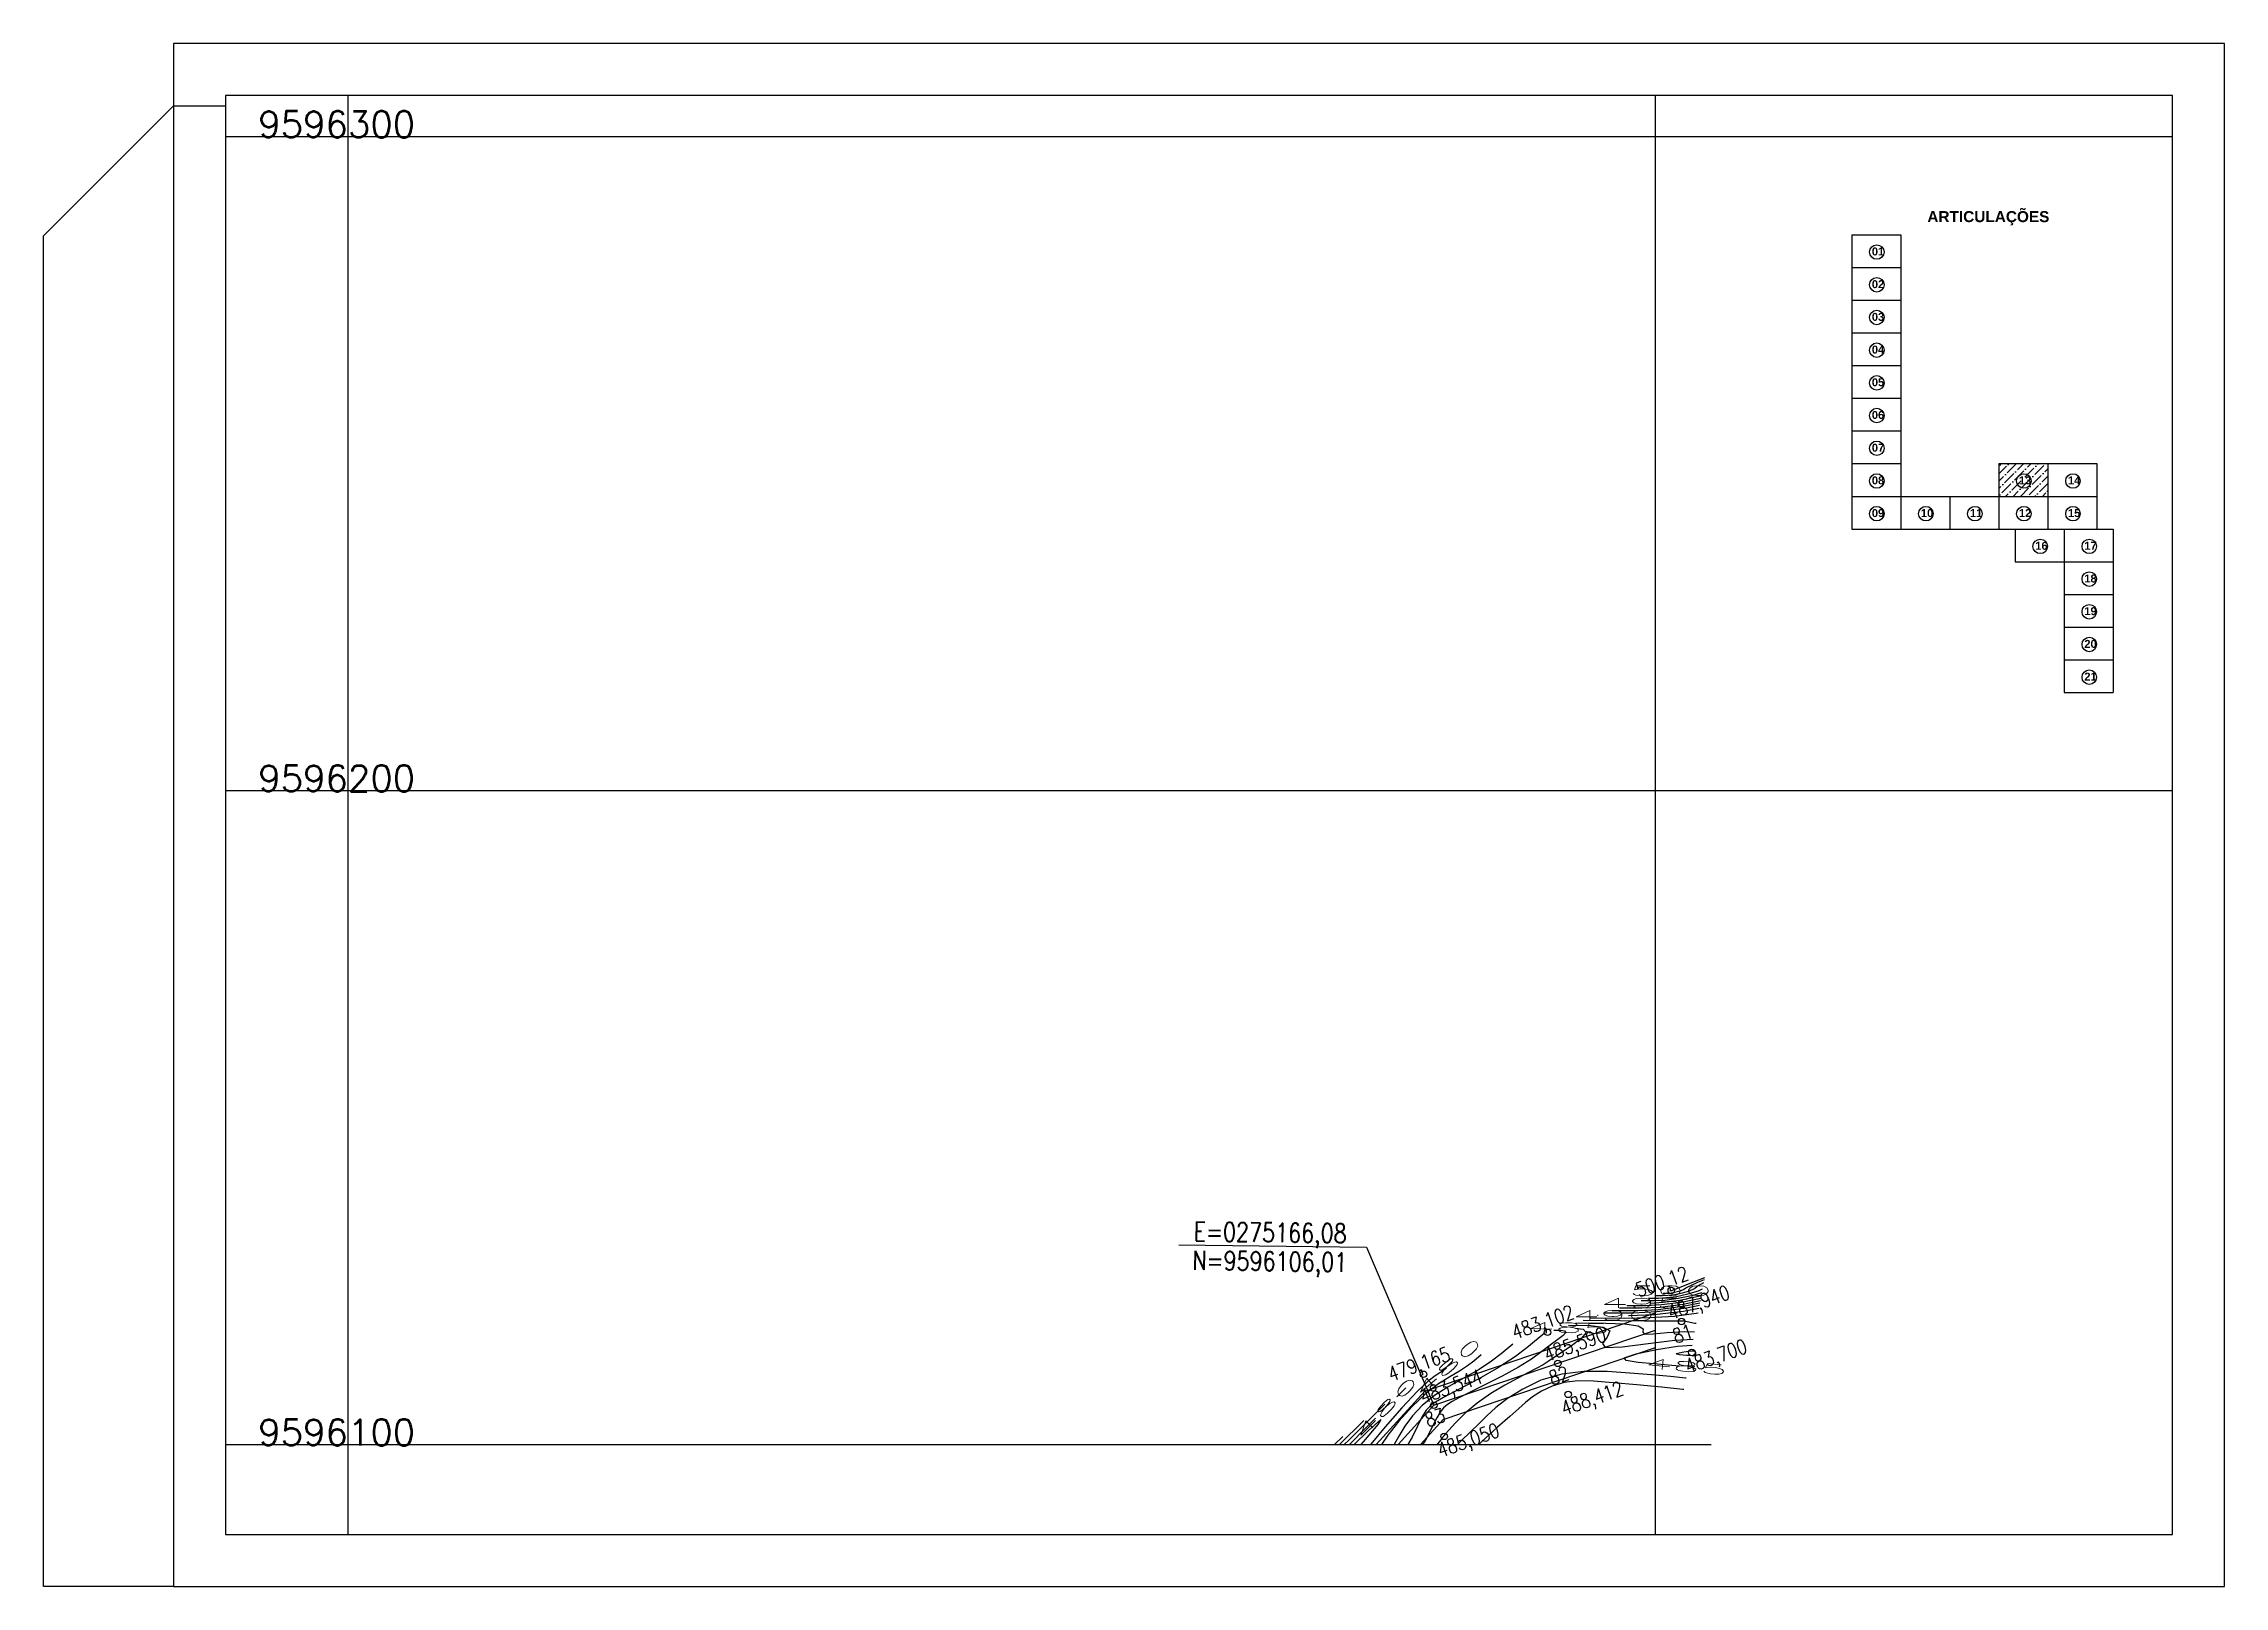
# Model space of a CAD drawing. Header units: millimetres. Extents: x 276147 to 291056, y 9594849 to 9609891.
# Drawn here: x 277338.6 to 277672.2, y 9607536.3 to 9607772.2 of the extents above; entities that cross this region are included whole.
import ezdxf
from ezdxf.enums import TextEntityAlignment as Align

# ---------------------------------------------------------------- set-up
doc = ezdxf.new("R2010")
doc.units = ezdxf.units.MM
doc.header["$LTSCALE"] = 10
doc.linetypes.add('CONTINUO', pattern=[0])
for name, color, linetype in [('2000-Top_malha_coord', 2, 'Continuous'), ('500-dim1', 6, 'Continuous'), ('Curvas mestras', 30, 'Continuous'), ('Curvas simples', 9, 'Continuous'), ('Curvas texto', 2, 'Continuous'), ('LINHA02', 8, 'Continuous'), ('TEXTO-PAPEL', 7, 'Continuous'), ('TEXTO02', 3, 'Continuous'), ('Top_malha_coord', 8, 'Continuous')]:
    doc.layers.add(name, color=color, linetype=linetype)
doc.styles.add('r80', font='romans.shx')
doc.styles.add('ROMANS', font='romans.shx', dxfattribs={"width": 0.8, "height": 4})
doc.styles.add('SIMPLEX', font='simplex', dxfattribs={"height": 0.2})
doc.styles.add('T7', font='arial.ttf')

msp = doc.modelspace()

# ---------------------------------------------------------------- texts
at = {"style": 'ROMANS', "width": 0.8}
for s, p in [('E=0275166,08', (277514.52, 9607592.04, -585)), ('N=9596106,01', (277514.31, 9607587.63, -585))]:
    msp.add_text(s, height=2.9046, rotation=359.2617, dxfattribs=at).set_placement(p, align=Align.TOP_LEFT)
at = {"layer": '2000-Top_malha_coord', "style": 'r80'}
for s, p in [('9596300', (277371.41, 9607756.65, -585)), ('9596200', (277371.41, 9607656.65, -585)), ('9596100', (277371.41, 9607556.65, -585))]:
    msp.add_text(s, height=4, dxfattribs=at).set_placement(p, align=Align.BOTTOM_LEFT)
at = {"layer": 'Curvas texto', "style": 'SIMPLEX', "width": 3.299405}
for s, rotation, p, p2 in [('500', 359.8537, (277581.08, 9607580.79, -85), (277593.81, 9607580.76, -85)), ('495', 359.8537, (277576.72, 9607578.91, -90), (277589.44, 9607578.87, -90)), ('485', 358.7246, (277565.44, 9607575.24, -100), (277578.16, 9607574.96, -100)), ('490', 359.7622, (277572.34, 9607577.02, -95), (277585.06, 9607576.97, -95)), ('480', 39.9046, (277549.02, 9607565.23, -105), (277558.78, 9607573.39, -105)), ('485', 354.777, (277583.43, 9607569.75, -100), (277596.1, 9607568.59, -100)), ('480', 44.8647, (277539.95, 9607558.62, -105), (277548.97, 9607567.6, -105))]:
    msp.add_text(s, height=1.5, rotation=rotation, dxfattribs=at).set_placement(p, p2, align=Align.FIT)
at = {"layer": 'TEXTO02', "style": 'ROMANS', "width": 0.8}
for s, p in [('500,12', (277581.83, 9607582.55, -585)), ('487,940', (277586.73, 9607579.14, -585)), ('483,102', (277562.89, 9607576.13, -585)), ('485,590', (277567.79, 9607572.72, -585)), ('81', (277587.5, 9607575.5, -585)), ('479,165', (277543.95, 9607569.71, -585)), ('483,700', (277589.37, 9607570.91, -585)), ('483,544', (277548.85, 9607566.31, -585)), ('82', (277568.56, 9607569.09, -585)), ('488,412', (277570.43, 9607564.49, -585)), ('83', (277549.62, 9607562.67, -585)), ('485,050', (277551.48, 9607558.08, -585))]:
    msp.add_text(s, height=2.207, rotation=19.4911, dxfattribs=at).set_placement(p, align=Align.TOP_LEFT)
at = {"layer": 'Top_malha_coord', "color": 7, "attachment_point": 1, "style": 'T7'}
for s, insert, char_height in [('{\\fArial|b1|i0|c0|p34;ARTICULAÇÕES}', (277626.72, 9607746.59, -585), 1.6821), ('{\\fArial|b1|i0|c0|p34;01}', (277618.23, 9607741.03, -585), 1.2169), ('{\\fArial|b1|i0|c0|p34;02}', (277618.23, 9607736.03, -585), 1.2169), ('{\\fArial|b1|i0|c0|p34;03}', (277618.23, 9607731.03, -585), 1.2169), ('{\\fArial|b1|i0|c0|p34;04}', (277618.23, 9607726.03, -585), 1.2169), ('{\\fArial|b1|i0|c0|p34;05}', (277618.23, 9607721.03, -585), 1.2169), ('{\\fArial|b1|i0|c0|p34;06}', (277618.23, 9607716.03, -585), 1.2169), ('{\\fArial|b1|i0|c0|p34;07}', (277618.23, 9607711.03, -585), 1.2169), ('{\\fArial|b1|i0|c0|p34;08}', (277618.23, 9607706.03, -585), 1.2169), ('{\\fArial|b1|i0|c0|p34;13}', (277640.73, 9607706.03, -585), 1.2169), ('{\\fArial|b1|i0|c0|p34;14}', (277648.23, 9607706.03, -585), 1.2169), ('{\\fArial|b1|i0|c0|p34;09}', (277618.23, 9607701.03, -585), 1.2169), ('{\\fArial|b1|i0|c0|p34;10}', (277625.73, 9607701.03, -585), 1.2169), ('{\\fArial|b1|i0|c0|p34;11}', (277633.23, 9607701.03, -585), 1.2169), ('{\\fArial|b1|i0|c0|p34;12}', (277640.73, 9607701.03, -585), 1.2169), ('{\\fArial|b1|i0|c0|p34;15}', (277648.23, 9607701.03, -585), 1.2169), ('{\\fArial|b1|i0|c0|p34;16}', (277643.23, 9607696.03, -585), 1.2169), ('{\\fArial|b1|i0|c0|p34;17}', (277650.73, 9607696.03, -585), 1.2169), ('{\\fArial|b1|i0|c0|p34;18}', (277650.73, 9607691.03, -585), 1.2169), ('{\\fArial|b1|i0|c0|p34;19}', (277650.73, 9607686.03, -585), 1.2169), ('{\\fArial|b1|i0|c0|p34;20}', (277650.73, 9607681.03, -585), 1.2169), ('{\\fArial|b1|i0|c0|p34;21}', (277650.73, 9607676.03, -585), 1.2169)]:
    msp.add_mtext_dynamic_manual_height_columns(s, width=9.0598, gutter_width=12.5, heights=[0], dxfattribs=dict(at, insert=insert, char_height=char_height))

# ---------------------------------------------------------------- hatches: boundary and pattern name
at = {"layer": 'Top_malha_coord'}
h = msp.add_hatch(dxfattribs=at)
h.set_pattern_fill('ANSI36', color=8, scale=0.25)
h.set_pattern_definition([(45, (15662.7059, 10875.3507), (0.420949505675, 1.54348152081), [1.984375, -0.396875, 0, -0.396875])])
h.paths.add_polyline_path([(277645.16, 9607707.98), (277637.66, 9607707.98), (277637.66, 9607702.98), (277645.16, 9607702.98)])
h.paths.add_polyline_path([(277640.38, 9607705.33, -1), (277642.6, 9607705.33, -1)], flags=0)
h.paths.add_polyline_path([(277640.29, 9607704.14), (277642.79, 9607704.14), (277642.79, 9607706.65), (277640.29, 9607706.65)], flags=24)

# ---------------------------------------------------------------- linework, layer by layer
at = {"layer": '500-dim1', "ltscale": 0.1, "elevation": -585}
for points in [[(277358.44, 9607536.32), (277672.15, 9607536.32), (277672.15, 9607772.2), (277358.44, 9607772.2)], [(277366.38, 9607544.26), (277664.21, 9607544.26), (277664.21, 9607764.26), (277366.38, 9607764.26)]]:
    msp.add_lwpolyline(points, close=True, dxfattribs=at)
msp.add_lwpolyline([(277358.44, 9607536.32), (277338.58, 9607536.32), (277338.58, 9607742.81), (277358.44, 9607762.67), (277366.38, 9607762.67)], dxfattribs=at)
at = {"layer": 'Curvas mestras', "linetype": 'CONTINUO'}
for points in [[(277587.47, 9607581.53, -85), (277587.52, 9607581.53, -85), (277587.58, 9607581.54, -85), (277587.65, 9607581.55, -85), (277587.71, 9607581.57, -85), (277587.75, 9607581.59, -85), (277588.06, 9607581.72, -85), (277590.17, 9607582.56, -85), (277592.66, 9607583.54, -85)], [(277581.02, 9607577.74, -95), (277581.12, 9607577.74, -95), (277584.91, 9607577.9, -95), (277589.4, 9607578.39, -95), (277591.79, 9607578.84, -95)], [(277584.31, 9607579.64, -90), (277586.32, 9607579.75, -90), (277588.85, 9607580.07, -90), (277591.72, 9607580.68, -90), (277592.15, 9607580.8, -90)], [(277572.91, 9607575.82, -100), (277574.08, 9607575.62, -100), (277574.53, 9607575.11, -100), (277573.78, 9607574.2, -100), (277572.28, 9607573.09, -100), (277570.7, 9607572.04, -100), (277569.56, 9607571.26, -100), (277568.74, 9607570.68, -100), (277567.96, 9607570.19, -100), (277566.98, 9607569.66, -100), (277565.72, 9607569.01, -100), (277564.1, 9607568.17, -100), (277562.11, 9607567.08, -100), (277559.94, 9607565.79, -100), (277557.84, 9607564.33, -100), (277556.01, 9607562.78, -100), (277554.55, 9607561.34, -100), (277553.52, 9607560.22, -100), (277552.97, 9607559.58, -100), (277552.74, 9607559.31, -100), (277552.68, 9607559.22, -100), (277552.64, 9607559.16, -100), (277552.53, 9607559.02, -100), (277552.28, 9607558.72, -100), (277551.83, 9607558.15, -100), (277551.7, 9607557.99, -100)], [(277576.29, 9607577.76, -95), (277576.38, 9607577.76, -95)], [(277588.79, 9607570.01, -100), (277587.07, 9607570.16, -100), (277584.9, 9607570.34, -100), (277582.49, 9607570.54, -100), (277580.65, 9607570.83, -100), (277580.35, 9607571.27, -100), (277582.18, 9607571.88, -100), (277585.3, 9607572.53, -100), (277588.49, 9607573.02, -100), (277590.74, 9607573.19, -100)], [(277553.16, 9607569.66, -105), (277552.72, 9607569.33, -105), (277552.16, 9607568.96, -105), (277551.45, 9607568.52, -105), (277550.38, 9607567.71, -105), (277548.72, 9607566.14, -105), (277546.36, 9607563.63, -105), (277543.79, 9607560.7, -105), (277541.6, 9607558.07, -105), (277541.54, 9607557.99, -105)], [(277546.97, 9607566.67, -105), (277545.58, 9607565.28, -105)], [(277542.29, 9607562.01, -105), (277540.9, 9607560.62, -105), (277538.31, 9607557.99, -105)]]:
    msp.add_polyline3d(points, dxfattribs=at)
at = {"layer": 'Curvas simples', "linetype": 'CONTINUO'}
for points in [[(277585.19, 9607580.77, -87), (277586.21, 9607580.77, -87), (277587.04, 9607580.82, -87), (277588.09, 9607580.95, -87), (277589.28, 9607581.2, -87), (277590.36, 9607581.52, -87), (277591.08, 9607581.84, -87), (277591.49, 9607582.21, -87), (277592.52, 9607582.8, -87)], [(277586.3, 9607581.15, -86), (277586.84, 9607581.15, -86), (277587.28, 9607581.17, -86), (277587.84, 9607581.24, -86), (277588.46, 9607581.38, -86), (277589.04, 9607581.55, -86), (277589.41, 9607581.72, -86), (277589.78, 9607581.97, -86), (277591.63, 9607582.84, -86), (277592.61, 9607583.25, -86)], [(277577.4, 9607578.13, -94), (277581.78, 9607578.12, -94), (277585.36, 9607578.32, -94), (277589.87, 9607578.9, -94), (277591.88, 9607579.32, -94)], [(277578.51, 9607578.51, -93), (277582.41, 9607578.5, -93), (277585.6, 9607578.67, -93), (277589.62, 9607579.19, -93), (277591.94, 9607579.68, -93)], [(277579.63, 9607578.89, -92), (277583.04, 9607578.88, -92), (277585.84, 9607579.03, -92), (277589.36, 9607579.48, -92), (277592.01, 9607580.04, -92)], [(277580.74, 9607579.27, -91), (277583.68, 9607579.26, -91), (277586.08, 9607579.39, -91), (277589.11, 9607579.78, -91), (277592.08, 9607580.4, -91)], [(277582.96, 9607580.02, -89), (277584.94, 9607580.01, -89), (277586.56, 9607580.1, -89), (277588.6, 9607580.36, -89), (277590.91, 9607580.85, -89), (277592.23, 9607581.24, -89)], [(277584.08, 9607580.4, -88), (277585.58, 9607580.39, -88), (277586.8, 9607580.46, -88), (277588.35, 9607580.66, -88), (277590.09, 9607581.03, -88), (277591.69, 9607581.5, -88), (277592.33, 9607581.79, -88)], [(277569.61, 9607575.5, -101), (277570.64, 9607575.47, -101), (277571.2, 9607575.38, -101), (277571.41, 9607575.14, -101), (277571.03, 9607574.69, -101), (277570.18, 9607574.04, -101), (277569.04, 9607573.21, -101), (277567.75, 9607572.22, -101), (277566.18, 9607571.08, -101), (277564.18, 9607569.81, -101), (277561.66, 9607568.44, -101), (277559.01, 9607567.11, -101), (277556.69, 9607565.98, -101), (277555.07, 9607565.16, -101), (277554.02, 9607564.58, -101), (277553.31, 9607564.1, -101), (277552.72, 9607563.59, -101), (277552.19, 9607562.96, -101), (277551.67, 9607562.11, -101), (277551.13, 9607561, -101), (277550.54, 9607559.75, -101), (277549.89, 9607558.55, -101), (277549.5, 9607557.99, -101)], [(277571.83, 9607576.25, -99), (277575.2, 9607576.19, -99), (277577.12, 9607575.96, -99), (277578.15, 9607575.4, -99), (277577.76, 9607574.44, -99), (277577.03, 9607573.43, -99), (277577.45, 9607572.82, -99), (277580.05, 9607572.93, -99), (277584.02, 9607573.46, -99), (277588.07, 9607573.98, -99), (277590.91, 9607574.11, -99)], [(277572.95, 9607576.63, -98), (277577.52, 9607576.57, -98), (277580.37, 9607576.44, -98), (277582.51, 9607576.15, -98), (277583.24, 9607575.68, -98), (277583.22, 9607575.18, -98), (277583.47, 9607574.89, -98), (277584.76, 9607574.94, -98), (277586.92, 9607575.15, -98), (277589.51, 9607575.3, -98), (277591.12, 9607575.21, -98)], [(277574.06, 9607577, -97), (277579.73, 9607576.95, -97), (277583.47, 9607576.92, -97), (277586.69, 9607576.9, -97), (277588.55, 9607576.91, -97), (277589.31, 9607576.93, -97), (277589.47, 9607576.94, -97), (277589.55, 9607576.92, -97), (277589.96, 9607576.81, -97), (277591.13, 9607576.58, -97), (277591.36, 9607576.54, -97)], [(277575.17, 9607577.38, -96), (277580.43, 9607577.34, -96), (277584.19, 9607577.41, -96), (277588.04, 9607577.65, -96), (277591.35, 9607578.1, -96), (277591.66, 9607578.16, -96)], [(277563.31, 9607573.36, -103), (277561.53, 9607571.88, -103), (277560.05, 9607570.75, -103), (277558.15, 9607569.49, -103), (277555.89, 9607568.21, -103), (277553.53, 9607566.89, -103), (277551.31, 9607565.49, -103), (277549.45, 9607563.98, -103), (277547.97, 9607562.41, -103), (277546.81, 9607560.83, -103), (277545.89, 9607559.28, -103), (277545.16, 9607557.99, -103)], [(277568.12, 9607574.99, -102), (277565.71, 9607572.98, -102), (277563.71, 9607571.46, -102), (277561.14, 9607569.76, -102), (277558.12, 9607568.05, -102), (277555.1, 9607566.47, -102), (277552.61, 9607565.16, -102), (277551, 9607564.15, -102), (277550.06, 9607563.26, -102), (277549.41, 9607562.21, -102), (277548.74, 9607560.81, -102), (277547.92, 9607559.15, -102), (277547.24, 9607557.99, -102)], [(277558.49, 9607571.73, -104), (277557.34, 9607570.77, -104), (277556.39, 9607570.04, -104), (277555.15, 9607569.23, -104), (277553.67, 9607568.36, -104), (277551.95, 9607567.3, -104), (277550.01, 9607565.81, -104), (277547.91, 9607563.8, -104), (277545.88, 9607561.55, -104), (277544.21, 9607559.45, -104), (277543.21, 9607557.99, -104)], [(277589.81, 9607568.14, -99), (277589.74, 9607568.15, -99), (277587.44, 9607568.39, -99), (277584.52, 9607568.66, -99), (277581.21, 9607568.94, -99), (277577.72, 9607569.17, -99), (277574.2, 9607569.19, -99), (277570.79, 9607568.78, -99), (277567.62, 9607567.82, -99), (277564.82, 9607566.49, -99), (277562.5, 9607565.03, -99), (277560.72, 9607563.64, -99), (277559.33, 9607562.37, -99), (277558.12, 9607561.19, -99), (277556.87, 9607560.02, -99), (277555.36, 9607558.54, -99), (277554.85, 9607557.99, -99)], [(277589.49, 9607566.42, -98), (277589.32, 9607566.44, -98), (277586.08, 9607566.78, -98), (277582.3, 9607567.14, -98), (277578.65, 9607567.46, -98), (277575.65, 9607567.68, -98), (277573.24, 9607567.72, -98), (277571.19, 9607567.49, -98), (277569.34, 9607566.93, -98), (277567.7, 9607566.15, -98), (277566.34, 9607565.29, -98), (277565.27, 9607564.45, -98), (277564.22, 9607563.51, -98), (277562.87, 9607562.3, -98), (277560.96, 9607560.64, -98), (277558.55, 9607558.46, -98), (277558.09, 9607557.99, -98)], [(277543.75, 9607564.18, -104), (277538.28, 9607558.74, -104), (277537.54, 9607557.99, -104)], [(277537.3, 9607559.22, -102), (277536.06, 9607557.99, -102)], [(277540.53, 9607561.7, -103), (277536.79, 9607557.99, -103)], [(277539.03, 9607557.99, -106), (277541.22, 9607560.15, -106), (277543.11, 9607561.85, -106), (277542.65, 9607561.07, -106), (277540.73, 9607558.75, -106), (277540.08, 9607557.99, -106)]]:
    msp.add_polyline3d(points, dxfattribs=at)
msp.add_polyline3d([(277590.75, 9607571.56, -101), (277590.27, 9607571.61, -101), (277589.87, 9607571.64, -101), (277589.37, 9607571.68, -101), (277588.81, 9607571.73, -101), (277588.39, 9607571.8, -101), (277588.32, 9607571.9, -101), (277588.74, 9607572.04, -101), (277589.46, 9607572.19, -101), (277590.2, 9607572.3, -101), (277590.72, 9607572.34, -101), (277591.03, 9607572.31, -101), (277591.2, 9607572.21, -101), (277591.27, 9607572.07, -101), (277591.28, 9607571.9, -101), (277591.24, 9607571.75, -101), (277591.17, 9607571.64, -101), (277591.09, 9607571.57, -101), (277591, 9607571.54, -101), (277590.92, 9607571.53, -101), (277590.84, 9607571.54, -101), (277590.79, 9607571.55, -101), (277590.76, 9607571.56, -101), (277590.75, 9607571.56, -101), (277590.75, 9607571.56, -101)], close=True, dxfattribs=at)
at = {"layer": 'LINHA02'}
for p, q in [((277512.23, 9607588.53, -585), (277540.93, 9607588.17, -585)), ((277540.93, 9607588.17, -585), (277551.24, 9607564, -585))]:
    msp.add_line(p, q, dxfattribs=at)
at = {"layer": 'TEXTO-PAPEL', "color": 7, "linetype": 'Continuous'}
for p, q in [((277551.24, 9607564, -585), (277585.15, 9607575.48, -585)), ((277545.79, 9607557.99, -585), (277551.24, 9607564, -585))]:
    msp.add_line(p, q, dxfattribs=at)
for centre in [(277587.55, 9607581.57, -585), (277568.61, 9607575.16, -585), (277589.13, 9607576.83, -585), (277590.71, 9607572.09, -585), (277549.66, 9607568.74, -585), (277570.19, 9607570.41, -585), (277571.77, 9607565.67, -585), (277551.24, 9607564, -585), (277552.82, 9607559.25, -585)]:
    msp.add_circle(centre, 0.5, dxfattribs=at)
at = {"layer": 'Top_malha_coord'}
for p, q in [((277385.15, 9607544.26, -585), (277385.15, 9607764.26, -585)), ((277585.15, 9607544.26, -585), (277585.15, 9607764.26, -585)), ((277366.38, 9607757.99, -585), (277664.21, 9607757.99, -585)), ((277366.38, 9607657.99, -585), (277664.21, 9607657.99, -585)), ((277366.38, 9607557.99, -585), (277593.66, 9607557.99, -585))]:
    msp.add_line(p, q, dxfattribs=at)
at = {"layer": 'Top_malha_coord', "color": 7}
for p, q in [((277615.16, 9607742.98, -585), (277615.16, 9607697.98, -585)), ((277615.16, 9607742.98, -585), (277622.66, 9607742.98, -585)), ((277622.66, 9607742.98, -585), (277622.66, 9607697.98, -585)), ((277615.16, 9607737.98, -585), (277622.66, 9607737.98, -585)), ((277615.16, 9607732.98, -585), (277622.66, 9607732.98, -585)), ((277615.16, 9607727.98, -585), (277622.66, 9607727.98, -585)), ((277615.16, 9607722.98, -585), (277622.66, 9607722.98, -585)), ((277615.16, 9607717.98, -585), (277622.66, 9607717.98, -585)), ((277615.16, 9607712.98, -585), (277622.66, 9607712.98, -585)), ((277615.16, 9607707.98, -585), (277622.66, 9607707.98, -585)), ((277637.66, 9607707.98, -585), (277637.66, 9607697.98, -585)), ((277637.66, 9607707.98, -585), (277652.66, 9607707.98, -585)), ((277645.16, 9607707.98, -585), (277645.16, 9607697.98, -585)), ((277652.66, 9607707.98, -585), (277652.66, 9607697.98, -585)), ((277615.16, 9607702.98, -585), (277652.66, 9607702.98, -585)), ((277630.16, 9607702.98, -585), (277630.16, 9607697.98, -585)), ((277615.16, 9607697.98, -585), (277655.16, 9607697.98, -585)), ((277640.16, 9607697.98, -585), (277640.16, 9607692.98, -585)), ((277647.66, 9607697.98, -585), (277647.66, 9607672.98, -585)), ((277655.16, 9607697.98, -585), (277655.16, 9607672.98, -585)), ((277640.16, 9607692.98, -585), (277655.16, 9607692.98, -585)), ((277647.66, 9607687.98, -585), (277655.16, 9607687.98, -585)), ((277647.66, 9607682.98, -585), (277655.16, 9607682.98, -585)), ((277647.66, 9607677.98, -585), (277655.16, 9607677.98, -585)), ((277647.66, 9607672.98, -585), (277655.16, 9607672.98, -585))]:
    msp.add_line(p, q, dxfattribs=at)
at = {"layer": 'Top_malha_coord', "color": 6}
for p, q in [((277549.83, 9607566.16, -585), (277585.15, 9607578.12, -585)), ((277552.66, 9607561.84, -585), (277585.15, 9607572.84, -585)), ((277542.42, 9607557.99, -585), (277549.83, 9607566.16, -585)), ((277549.17, 9607557.99, -585), (277552.66, 9607561.84, -585))]:
    msp.add_line(p, q, dxfattribs=at)
at = {"layer": 'Top_malha_coord', "color": 7}
for centre in [(277618.99, 9607740.33, -585), (277618.99, 9607735.33, -585), (277618.99, 9607730.33, -585), (277618.99, 9607725.33, -585), (277618.99, 9607720.33, -585), (277618.99, 9607715.33, -585), (277618.99, 9607710.33, -585), (277618.99, 9607705.33, -585), (277641.49, 9607705.33, -585), (277648.99, 9607705.33, -585), (277618.99, 9607700.33, -585), (277626.49, 9607700.33, -585), (277633.99, 9607700.33, -585), (277641.49, 9607700.33, -585), (277648.99, 9607700.33, -585), (277643.99, 9607695.33, -585), (277651.49, 9607695.33, -585), (277651.49, 9607690.33, -585), (277651.49, 9607685.33, -585), (277651.49, 9607680.33, -585), (277651.49, 9607675.33, -585)]:
    msp.add_circle(centre, 1.11, dxfattribs=at)

msp.set_redraw_order([(e.dxf.handle, doc.entitydb.next_handle()) for e in msp.query("TEXT MTEXT ATTDEF DIMENSION ARC_DIMENSION")])  # texts and dimensions are drawn at this point

doc.saveas('drawing.dxf')
